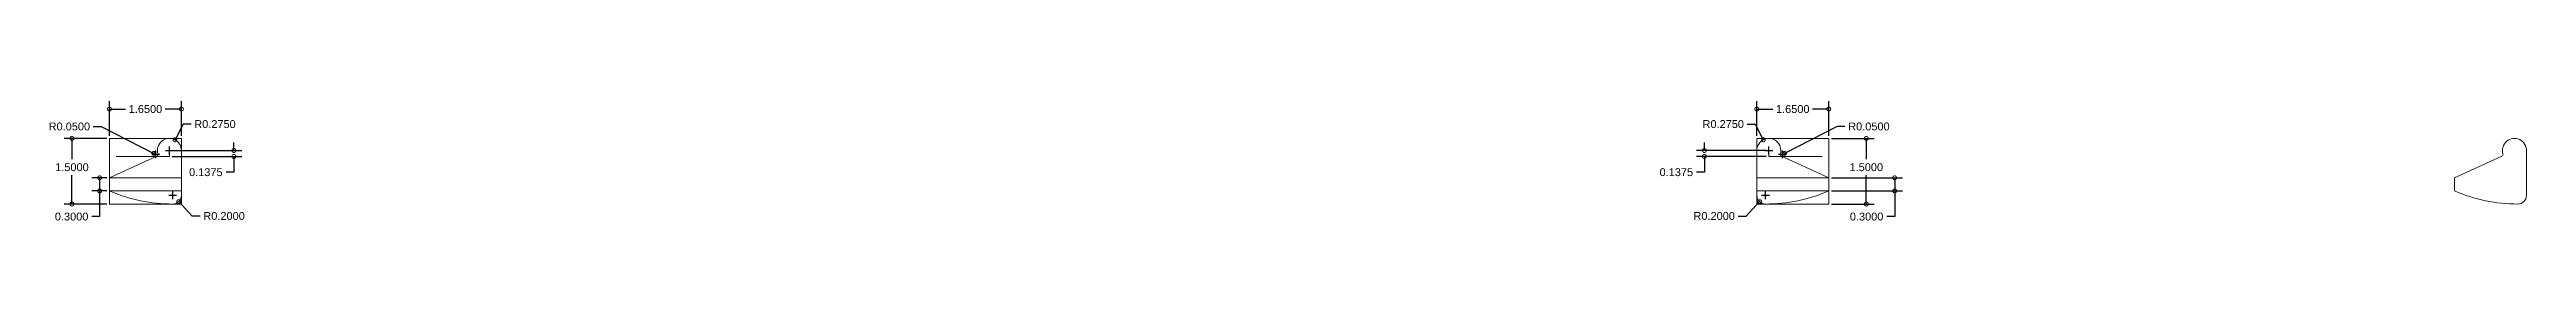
# Model space of a CAD drawing. Header units: centimetres. Extents: x -26 to 72, y -43 to 60.
# Drawn here: x -26.1 to 30.7, y 57.6 to 60.4 of the extents above; entities that cross this region are included whole.
import ezdxf

# ---------------------------------------------------------------- set-up
doc = ezdxf.new("R2010")
doc.units = ezdxf.units.CM
doc.header["$MEASUREMENT"] = 0
doc.linetypes.add('ACAD_ISO02W100', pattern=[15, 12, -3])
for name, color, linetype, lineweight in [('cuerpo', 7, 'Continuous', 15), ('cuerpo clear', 7, 'Continuous', 15), ('lineas', 253, 'ACAD_ISO02W100', 15), ('medidas', 30, 'ACAD_ISO02W100', 18)]:
    doc.layers.add(name, color=color, linetype=linetype, lineweight=lineweight)
doc.styles.get("Standard").update_dxf_attribs({"font": 'arial.ttf'})
doc.dimstyles.get("Standard").update_dxf_attribs({"dimtxt": 0.18, "dimasz": 0.18, "dimexe": 0.18, "dimexo": 0.0625, "dimgap": 0.09, "dimtad": 0, "dimtih": 1, "dimtoh": 1, "dimdec": 4, "dimzin": 0, "dimdsep": 46, "dimtxsty": 'Standard', "dimblk": 'DOTSMALL', "dimcen": 0.09, "dimadec": 0, "dimazin": 0, "dimtfac": 1, "dimtdec": 4, "dimtofl": 0, "dimtmove": 0, "dimatfit": 3, "dimfxl": 1, "dimtolj": 1, "dimtzin": 0, "dimarcsym": 0})

msp = doc.modelspace()

# ---------------------------------------------------------------- blocks, each defined once
blk = doc.blocks.new('_DotSmall')
at = {"color": 0, "linetype": 'ByBlock', "const_width": 0.5}
blk.add_lwpolyline([(-0.0625, 0, 1), (0.0625, 0, 1)], format="xyb", close=True, dxfattribs=at)
blk = doc.blocks.new('*D231')
at = {"layer": 'Defpoints', "color": 0, "transparency": 16777216}
for p in [(-23.695, 59.204), (-23.65, 59.182)]:
    blk.add_point(p, dxfattribs=at)
at = {"layer": 'medidas', "color": 0, "lineweight": -2, "transparency": 16777216}
for p, q in [((-25.084, 59.818), (-24.904, 59.818)), ((-24.904, 59.818), (-23.695, 59.204)), ((-23.74, 59.182), (-23.56, 59.182)), ((-23.65, 59.092), (-23.65, 59.272))]:
    blk.add_line(p, q, dxfattribs=at)
blk.add_arc((-23.65, 59.182), 0.05, 87.2382, 153.1119, dxfattribs=at)
at = {"layer": 'medidas', "color": 0, "lineweight": -2, "transparency": 16777216, "xscale": 0.18, "yscale": 0.18, "zscale": 0.18, "rotation": 333.1118925560162}
blk.add_blockref('_DotSmall', (-23.695, 59.204), dxfattribs=at)
at = {"layer": 'medidas', "color": 0, "transparency": 16777216, "insert": (-25.633, 59.818), "char_height": 0.18, "attachment_point": 5}
blk.add_mtext('\\A1;R0.0500', dxfattribs=at)
blk = doc.blocks.new('*D232')
at = {"layer": 'Defpoints', "color": 0, "transparency": 16777216}
for p in [(-23.337, 59.269), (-23.209, 59.513)]:
    blk.add_point(p, dxfattribs=at)
at = {"layer": 'medidas', "color": 0, "lineweight": -2, "transparency": 16777216}
for p, q in [((-23.021, 59.872), (-23.209, 59.513)), ((-22.841, 59.872), (-23.021, 59.872)), ((-23.427, 59.269), (-23.247, 59.269)), ((-23.337, 59.179), (-23.337, 59.359))]:
    blk.add_line(p, q, dxfattribs=at)
at = {"layer": 'medidas', "color": 0, "lineweight": -2, "transparency": 16777216, "xscale": 0.18, "yscale": 0.18, "zscale": 0.18, "rotation": 242.3369434540745}
blk.add_blockref('_DotSmall', (-23.209, 59.513), dxfattribs=at)
at = {"layer": 'medidas', "color": 0, "transparency": 16777216, "insert": (-22.292, 59.872), "char_height": 0.18, "attachment_point": 5}
blk.add_mtext('\\A1;R0.2750', dxfattribs=at)
blk = doc.blocks.new('*D233')
at = {"layer": 'Defpoints', "color": 0, "transparency": 16777216}
for p in [(-23.062, 60.216), (-24.712, 59.542), (-23.062, 59.544)]:
    blk.add_point(p, dxfattribs=at)
at = {"layer": 'medidas', "color": 0, "lineweight": -2, "transparency": 16777216}
for p, q in [((-24.712, 59.604), (-24.712, 60.396)), ((-23.062, 59.607), (-23.062, 60.396)), ((-24.712, 60.216), (-24.342, 60.216)), ((-23.062, 60.216), (-23.432, 60.216))]:
    blk.add_line(p, q, dxfattribs=at)
at = {"layer": 'medidas', "color": 0, "lineweight": -2, "transparency": 16777216, "xscale": 0.18, "yscale": 0.18, "zscale": 0.18, "rotation": 180}
blk.add_blockref('_DotSmall', (-24.712, 60.216), dxfattribs=at)
at = {"layer": 'medidas', "color": 0, "lineweight": -2, "transparency": 16777216, "xscale": 0.18, "yscale": 0.18, "zscale": 0.18}
blk.add_blockref('_DotSmall', (-23.062, 60.216), dxfattribs=at)
at = {"layer": 'medidas', "color": 0, "transparency": 16777216, "insert": (-23.887, 60.216), "char_height": 0.18, "attachment_point": 5}
blk.add_mtext('\\A1;1.6500', dxfattribs=at)
blk = doc.blocks.new('*D234')
at = {"layer": 'Defpoints', "color": 0, "transparency": 16777216}
for p in [(-24.712, 59.544), (-25.574, 58.044), (-24.712, 58.044)]:
    blk.add_point(p, dxfattribs=at)
at = {"layer": 'medidas', "color": 0, "lineweight": -2, "transparency": 16777216}
for p, q in [((-24.775, 59.544), (-25.754, 59.544)), ((-25.574, 59.544), (-25.574, 59.068)), ((-25.574, 58.044), (-25.574, 58.704)), ((-24.775, 58.044), (-25.754, 58.044))]:
    blk.add_line(p, q, dxfattribs=at)
at = {"layer": 'medidas', "color": 0, "lineweight": -2, "transparency": 16777216, "xscale": 0.18, "yscale": 0.18, "zscale": 0.18}
for p, rotation in [((-25.574, 59.544), 90), ((-25.574, 58.044), 270)]:
    blk.add_blockref('_DotSmall', p, dxfattribs=dict(at, rotation=rotation))
at = {"layer": 'medidas', "color": 0, "transparency": 16777216, "insert": (-25.574, 58.886), "char_height": 0.18, "attachment_point": 5}
blk.add_mtext('\\A1;1.5000', dxfattribs=at)
blk = doc.blocks.new('*D235')
at = {"layer": 'Defpoints', "color": 0, "transparency": 16777216}
for p in [(-24.712, 58.644), (-24.938, 58.344), (-24.712, 58.344)]:
    blk.add_point(p, dxfattribs=at)
at = {"layer": 'medidas', "color": 0, "lineweight": -2, "transparency": 16777216}
for p, q in [((-24.775, 58.644), (-25.118, 58.644)), ((-24.938, 58.644), (-24.938, 58.344)), ((-24.775, 58.344), (-25.118, 58.344)), ((-24.938, 58.344), (-24.938, 57.757)), ((-24.938, 57.757), (-25.118, 57.757))]:
    blk.add_line(p, q, dxfattribs=at)
at = {"layer": 'medidas', "color": 0, "lineweight": -2, "transparency": 16777216, "xscale": 0.18, "yscale": 0.18, "zscale": 0.18}
for p, rotation in [((-24.938, 58.644), 90), ((-24.938, 58.344), 270)]:
    blk.add_blockref('_DotSmall', p, dxfattribs=dict(at, rotation=rotation))
at = {"layer": 'medidas', "color": 0, "transparency": 16777216, "insert": (-25.581, 57.757), "char_height": 0.18, "attachment_point": 5}
blk.add_mtext('\\A1;0.3000', dxfattribs=at)
blk = doc.blocks.new('*D236')
at = {"layer": 'Defpoints', "color": 0, "transparency": 16777216}
for p in [(-23.262, 58.244), (-23.125, 58.099)]:
    blk.add_point(p, dxfattribs=at)
at = {"layer": 'medidas', "color": 0, "lineweight": -2, "transparency": 16777216}
for p, q in [((-23.352, 58.244), (-23.172, 58.244)), ((-23.262, 58.154), (-23.262, 58.334)), ((-22.813, 57.77), (-23.125, 58.099)), ((-22.633, 57.77), (-22.813, 57.77))]:
    blk.add_line(p, q, dxfattribs=at)
at = {"layer": 'medidas', "color": 0, "lineweight": -2, "transparency": 16777216, "xscale": 0.18, "yscale": 0.18, "zscale": 0.18, "rotation": 133.3858375131224}
blk.add_blockref('_DotSmall', (-23.125, 58.099), dxfattribs=at)
at = {"layer": 'medidas', "color": 0, "transparency": 16777216, "insert": (-22.084, 57.77), "char_height": 0.18, "attachment_point": 5}
blk.add_mtext('\\A1;R0.2000', dxfattribs=at)
blk = doc.blocks.new('*D237')
at = {"layer": 'Defpoints', "color": 0, "transparency": 16777216}
for p in [(-23.337, 59.269), (-23.337, 59.132), (-21.859, 59.132)]:
    blk.add_point(p, dxfattribs=at)
at = {"layer": 'medidas', "color": 0, "lineweight": -2, "transparency": 16777216}
for p, q in [((-23.275, 59.269), (-21.679, 59.269)), ((-23.275, 59.132), (-21.679, 59.132)), ((-21.859, 59.269), (-21.859, 59.449)), ((-21.859, 59.132), (-21.859, 58.772)), ((-21.859, 58.772), (-22.039, 58.772))]:
    blk.add_line(p, q, dxfattribs=at)
at = {"layer": 'medidas', "color": 0, "lineweight": -2, "transparency": 16777216, "xscale": 0.18, "yscale": 0.18, "zscale": 0.18}
for p, rotation in [((-21.859, 59.269), 270), ((-21.859, 59.132), 90)]:
    blk.add_blockref('_DotSmall', p, dxfattribs=dict(at, rotation=rotation))
at = {"layer": 'medidas', "color": 0, "transparency": 16777216, "insert": (-22.503, 58.772), "char_height": 0.18, "attachment_point": 5}
blk.add_mtext('\\A1;0.1375', dxfattribs=at)
blk = doc.blocks.new('*D238')
at = {"layer": 'Defpoints', "color": 0, "transparency": 16777216}
for p in [(13.669, 59.182), (13.714, 59.204)]:
    blk.add_point(p, dxfattribs=at)
at = {"layer": 'medidas', "color": 0, "lineweight": -2, "transparency": 16777216}
for p, q in [((14.923, 59.818), (13.714, 59.204)), ((15.103, 59.818), (14.923, 59.818)), ((13.579, 59.182), (13.759, 59.182)), ((13.669, 59.092), (13.669, 59.272))]:
    blk.add_line(p, q, dxfattribs=at)
blk.add_arc((13.669, 59.182), 0.05, 26.8881, 92.7618, dxfattribs=at)
at = {"layer": 'medidas', "color": 0, "lineweight": -2, "transparency": 16777216, "xscale": 0.18, "yscale": 0.18, "zscale": 0.18, "rotation": 206.8881074439711}
blk.add_blockref('_DotSmall', (13.714, 59.204), dxfattribs=at)
at = {"layer": 'medidas', "color": 0, "transparency": 16777216, "insert": (15.653, 59.818), "char_height": 0.18, "attachment_point": 5}
blk.add_mtext('\\A1;R0.0500', dxfattribs=at)
blk = doc.blocks.new('*D239')
at = {"layer": 'Defpoints', "color": 0, "transparency": 16777216}
for p in [(13.229, 59.513), (13.356, 59.269)]:
    blk.add_point(p, dxfattribs=at)
at = {"layer": 'medidas', "color": 0, "lineweight": -2, "transparency": 16777216}
for p, q in [((12.861, 59.872), (13.041, 59.872)), ((13.041, 59.872), (13.229, 59.513)), ((13.266, 59.269), (13.446, 59.269)), ((13.356, 59.179), (13.356, 59.359))]:
    blk.add_line(p, q, dxfattribs=at)
at = {"layer": 'medidas', "color": 0, "lineweight": -2, "transparency": 16777216, "xscale": 0.18, "yscale": 0.18, "zscale": 0.18, "rotation": 297.6630565459288}
blk.add_blockref('_DotSmall', (13.229, 59.513), dxfattribs=at)
at = {"layer": 'medidas', "color": 0, "transparency": 16777216, "insert": (12.311, 59.872), "char_height": 0.18, "attachment_point": 5}
blk.add_mtext('\\A1;R0.2750', dxfattribs=at)
blk = doc.blocks.new('*D240')
at = {"layer": 'Defpoints', "color": 0, "transparency": 16777216}
for p in [(13.081, 60.216), (13.081, 59.544), (14.731, 59.542)]:
    blk.add_point(p, dxfattribs=at)
at = {"layer": 'medidas', "color": 0, "lineweight": -2, "transparency": 16777216}
for p, q in [((13.081, 59.607), (13.081, 60.396)), ((14.731, 59.604), (14.731, 60.396)), ((13.081, 60.216), (13.452, 60.216)), ((14.731, 60.216), (14.361, 60.216))]:
    blk.add_line(p, q, dxfattribs=at)
at = {"layer": 'medidas', "color": 0, "lineweight": -2, "transparency": 16777216, "xscale": 0.18, "yscale": 0.18, "zscale": 0.18, "rotation": 180}
blk.add_blockref('_DotSmall', (13.081, 60.216), dxfattribs=at)
at = {"layer": 'medidas', "color": 0, "lineweight": -2, "transparency": 16777216, "xscale": 0.18, "yscale": 0.18, "zscale": 0.18}
blk.add_blockref('_DotSmall', (14.731, 60.216), dxfattribs=at)
at = {"layer": 'medidas', "color": 0, "transparency": 16777216, "insert": (13.906, 60.216), "char_height": 0.18, "attachment_point": 5}
blk.add_mtext('\\A1;1.6500', dxfattribs=at)
blk = doc.blocks.new('*D241')
at = {"layer": 'Defpoints', "color": 0, "transparency": 16777216}
for p in [(14.731, 59.544), (14.731, 58.044), (15.593, 58.044)]:
    blk.add_point(p, dxfattribs=at)
at = {"layer": 'medidas', "color": 0, "lineweight": -2, "transparency": 16777216}
for p, q in [((14.794, 59.544), (15.773, 59.544)), ((15.593, 59.544), (15.593, 59.068)), ((15.593, 58.044), (15.593, 58.704)), ((14.794, 58.044), (15.773, 58.044))]:
    blk.add_line(p, q, dxfattribs=at)
at = {"layer": 'medidas', "color": 0, "lineweight": -2, "transparency": 16777216, "xscale": 0.18, "yscale": 0.18, "zscale": 0.18}
for p, rotation in [((15.593, 59.544), 90), ((15.593, 58.044), 270)]:
    blk.add_blockref('_DotSmall', p, dxfattribs=dict(at, rotation=rotation))
at = {"layer": 'medidas', "color": 0, "transparency": 16777216, "insert": (15.593, 58.886), "char_height": 0.18, "attachment_point": 5}
blk.add_mtext('\\A1;1.5000', dxfattribs=at)
blk = doc.blocks.new('*D242')
at = {"layer": 'Defpoints', "color": 0, "transparency": 16777216}
for p in [(14.731, 58.644), (14.731, 58.344), (16.244, 58.344)]:
    blk.add_point(p, dxfattribs=at)
at = {"layer": 'medidas', "color": 0, "lineweight": -2, "transparency": 16777216}
for p, q in [((14.794, 58.644), (16.424, 58.644)), ((16.244, 58.644), (16.244, 58.344)), ((14.794, 58.344), (16.424, 58.344)), ((16.244, 58.344), (16.244, 57.757)), ((16.244, 57.757), (16.064, 57.757))]:
    blk.add_line(p, q, dxfattribs=at)
at = {"layer": 'medidas', "color": 0, "lineweight": -2, "transparency": 16777216, "xscale": 0.18, "yscale": 0.18, "zscale": 0.18}
for p, rotation in [((16.244, 58.644), 90), ((16.244, 58.344), 270)]:
    blk.add_blockref('_DotSmall', p, dxfattribs=dict(at, rotation=rotation))
at = {"layer": 'medidas', "color": 0, "transparency": 16777216, "insert": (15.6, 57.757), "char_height": 0.18, "attachment_point": 5}
blk.add_mtext('\\A1;0.3000', dxfattribs=at)
blk = doc.blocks.new('*D243')
at = {"layer": 'Defpoints', "color": 0, "transparency": 16777216}
for p in [(13.144, 58.099), (13.281, 58.244)]:
    blk.add_point(p, dxfattribs=at)
at = {"layer": 'medidas', "color": 0, "lineweight": -2, "transparency": 16777216}
for p, q in [((12.833, 57.77), (13.144, 58.099)), ((13.191, 58.244), (13.371, 58.244)), ((13.281, 58.154), (13.281, 58.334)), ((12.653, 57.77), (12.833, 57.77))]:
    blk.add_line(p, q, dxfattribs=at)
at = {"layer": 'medidas', "color": 0, "lineweight": -2, "transparency": 16777216, "xscale": 0.18, "yscale": 0.18, "zscale": 0.18, "rotation": 46.61416248687902}
blk.add_blockref('_DotSmall', (13.144, 58.099), dxfattribs=at)
at = {"layer": 'medidas', "color": 0, "transparency": 16777216, "insert": (12.103, 57.77), "char_height": 0.18, "attachment_point": 5}
blk.add_mtext('\\A1;R0.2000', dxfattribs=at)
blk = doc.blocks.new('*D244')
at = {"layer": 'Defpoints', "color": 0, "transparency": 16777216}
for p in [(11.878, 59.132), (13.356, 59.269), (13.356, 59.132)]:
    blk.add_point(p, dxfattribs=at)
at = {"layer": 'medidas', "color": 0, "lineweight": -2, "transparency": 16777216}
for p, q in [((13.294, 59.269), (11.698, 59.269)), ((13.294, 59.132), (11.698, 59.132)), ((11.878, 59.269), (11.878, 59.449)), ((11.878, 59.132), (11.878, 58.772)), ((11.878, 58.772), (11.698, 58.772))]:
    blk.add_line(p, q, dxfattribs=at)
at = {"layer": 'medidas', "color": 0, "lineweight": -2, "transparency": 16777216, "xscale": 0.18, "yscale": 0.18, "zscale": 0.18}
for p, rotation in [((11.878, 59.269), 270), ((11.878, 59.132), 90)]:
    blk.add_blockref('_DotSmall', p, dxfattribs=dict(at, rotation=rotation))
at = {"layer": 'medidas', "color": 0, "transparency": 16777216, "insert": (11.234, 58.772), "char_height": 0.18, "attachment_point": 5}
blk.add_mtext('\\A1;0.1375', dxfattribs=at)

# ---------------------------------------------------------------- dimensions: what is measured, and where the dimension line sits
at = {"layer": 'medidas'}
dim = msp.add_linear_dim(base=(-23.06209, 60.21579), p1=(-24.71209, 59.54198), p2=(-23.06209, 59.54428), dimstyle='Standard', dxfattribs=at)
dim.commit()
dim.dimension.update_dxf_attribs({"geometry": '*D233', "text_midpoint": (-23.88709, 60.21579)})
for base, p1, p2, angle, picture, middle in [((13.08136, 60.21579), (14.73136, 59.54198), (13.08136, 59.54428), 180, '*D240', (13.90636, 60.21579)), ((-21.85881, 59.13178), (-23.33709, 59.26928), (-23.33709, 59.13178), 90, '*D237', (-22.50312, 58.77178)), ((11.87808, 59.13178), (13.35636, 59.26928), (13.35636, 59.13178), 90, '*D244', (11.23377, 58.77178))]:
    dim = msp.add_linear_dim(base=base, p1=p1, p2=p2, angle=angle, dimstyle='Standard', dxfattribs=at)
    dim.commit()
    dim.dimension.update_dxf_attribs({"geometry": picture, "text_midpoint": middle})
for center, mpoint, picture, middle in [((-23.65009, 59.18178), (-23.69469, 59.2044), '*D231', (-25.63336, 59.81755)), ((-23.33709, 59.26928), (-23.20942, 59.51285), '*D232', (-22.29182, 59.87177)), ((13.35636, 59.26928), (13.22868, 59.51285), '*D239', (12.31109, 59.87177)), ((13.66936, 59.18178), (13.71395, 59.2044), '*D238', (15.65263, 59.81755)), ((-23.26209, 58.24428), (-23.12471, 58.09893), '*D236', (-22.08392, 57.76954)), ((13.28136, 58.24428), (13.14398, 58.09893), '*D243', (12.10318, 57.76954))]:
    dim = msp.add_radius_dim(center=center, mpoint=mpoint, dimstyle='Standard', dxfattribs=at)
    dim.commit()
    dim.dimension.update_dxf_attribs({"geometry": picture, "text_midpoint": middle, "dimtype": 164})
for base, p1, p2, picture, middle in [((-25.57392, 58.04428), (-24.71209, 59.54428), (-24.71209, 58.04428), '*D234', (-25.57392, 58.88619)), ((15.59318, 58.04428), (14.73136, 59.54428), (14.73136, 58.04428), '*D241', (15.59318, 58.88619)), ((-24.93781, 58.34428), (-24.71209, 58.64428), (-24.71209, 58.34428), '*D235', (-25.58113, 57.75693)), ((16.24372, 58.34428), (14.73136, 58.64428), (14.73136, 58.34428), '*D242', (15.6004, 57.75693))]:
    dim = msp.add_linear_dim(base=base, p1=p1, p2=p2, angle=90, dimstyle='Standard', dxfattribs=at)
    dim.commit()
    dim.dimension.update_dxf_attribs({"geometry": picture, "text_midpoint": middle, "dimtype": 160})

# ---------------------------------------------------------------- linework, layer by layer
at = {"layer": 'cuerpo'}
for p, q in [((-24.71209, 58.64428), (-23.62941, 59.13626)), ((-23.06209, 58.24428), (-23.06209, 59.26928)), ((13.08136, 58.24428), (13.08136, 59.26928)), ((14.73136, 58.64428), (13.64867, 59.13626)), ((-24.71209, 58.34428), (-24.71209, 58.64428)), ((14.73136, 58.34428), (14.73136, 58.64428))]:
    msp.add_line(p, q, dxfattribs=at)
for centre, radius, start, end in [((-23.65009, 59.18178), 0.05, 294.437359, 15.618498), ((-23.33709, 59.26928), 0.275, 0, 195.618498), ((13.35636, 59.26928), 0.275, 344.381502, 180), ((13.66936, 59.18178), 0.05, 164.381502, 245.562641), ((-23.26209, 61.69845), 3.65417, 246.621262, 270), ((-23.26209, 58.24428), 0.2, 270, 0), ((13.28136, 58.24428), 0.2, 180, 270), ((13.28136, 61.69845), 3.65417, 270, 293.378738)]:
    msp.add_arc(centre, radius, start, end, dxfattribs=at)
at = {"layer": 'cuerpo clear'}
for p, q in [((29.08866, 58.64428), (30.17134, 59.13626)), ((30.73866, 58.24428), (30.73866, 59.26928)), ((29.08866, 58.34428), (29.08866, 58.64428))]:
    msp.add_line(p, q, dxfattribs=at)
for centre, radius, start, end in [((30.15066, 59.18178), 0.05, 294.437359, 15.618498), ((30.46366, 59.26928), 0.275, 0, 195.618498), ((30.53866, 61.69845), 3.65417, 246.621262, 270), ((30.53866, 58.24428), 0.2, 270, 0)]:
    msp.add_arc(centre, radius, start, end, dxfattribs=at)
at = {"layer": 'lineas'}
for p, q in [((-23.06209, 59.54428), (-24.71209, 59.54428)), ((-24.71209, 59.54428), (-24.71209, 58.04428)), ((-23.33709, 59.13178), (-24.56209, 59.13178)), ((-23.33709, 59.26928), (-23.33709, 59.13178)), ((-23.06209, 58.04428), (-23.06209, 59.54428)), ((13.08136, 58.04428), (13.08136, 59.54428)), ((13.08136, 59.54428), (14.73136, 59.54428)), ((13.35636, 59.26928), (13.35636, 59.13178)), ((13.35636, 59.13178), (14.58136, 59.13178)), ((14.73136, 59.54428), (14.73136, 58.04428)), ((-24.71209, 58.64428), (-23.06209, 58.64428)), ((14.73136, 58.64428), (13.08136, 58.64428)), ((-24.71209, 58.34428), (-23.06209, 58.34428)), ((-24.71209, 58.04428), (-23.06209, 58.04428)), ((14.73136, 58.34428), (13.08136, 58.34428)), ((14.73136, 58.04428), (13.08136, 58.04428))]:
    msp.add_line(p, q, dxfattribs=at)

msp.set_redraw_order([(e.dxf.handle, doc.entitydb.next_handle()) for e in msp.query("TEXT MTEXT ATTDEF DIMENSION ARC_DIMENSION")])  # texts and dimensions are drawn at this point

doc.saveas('drawing.dxf')
